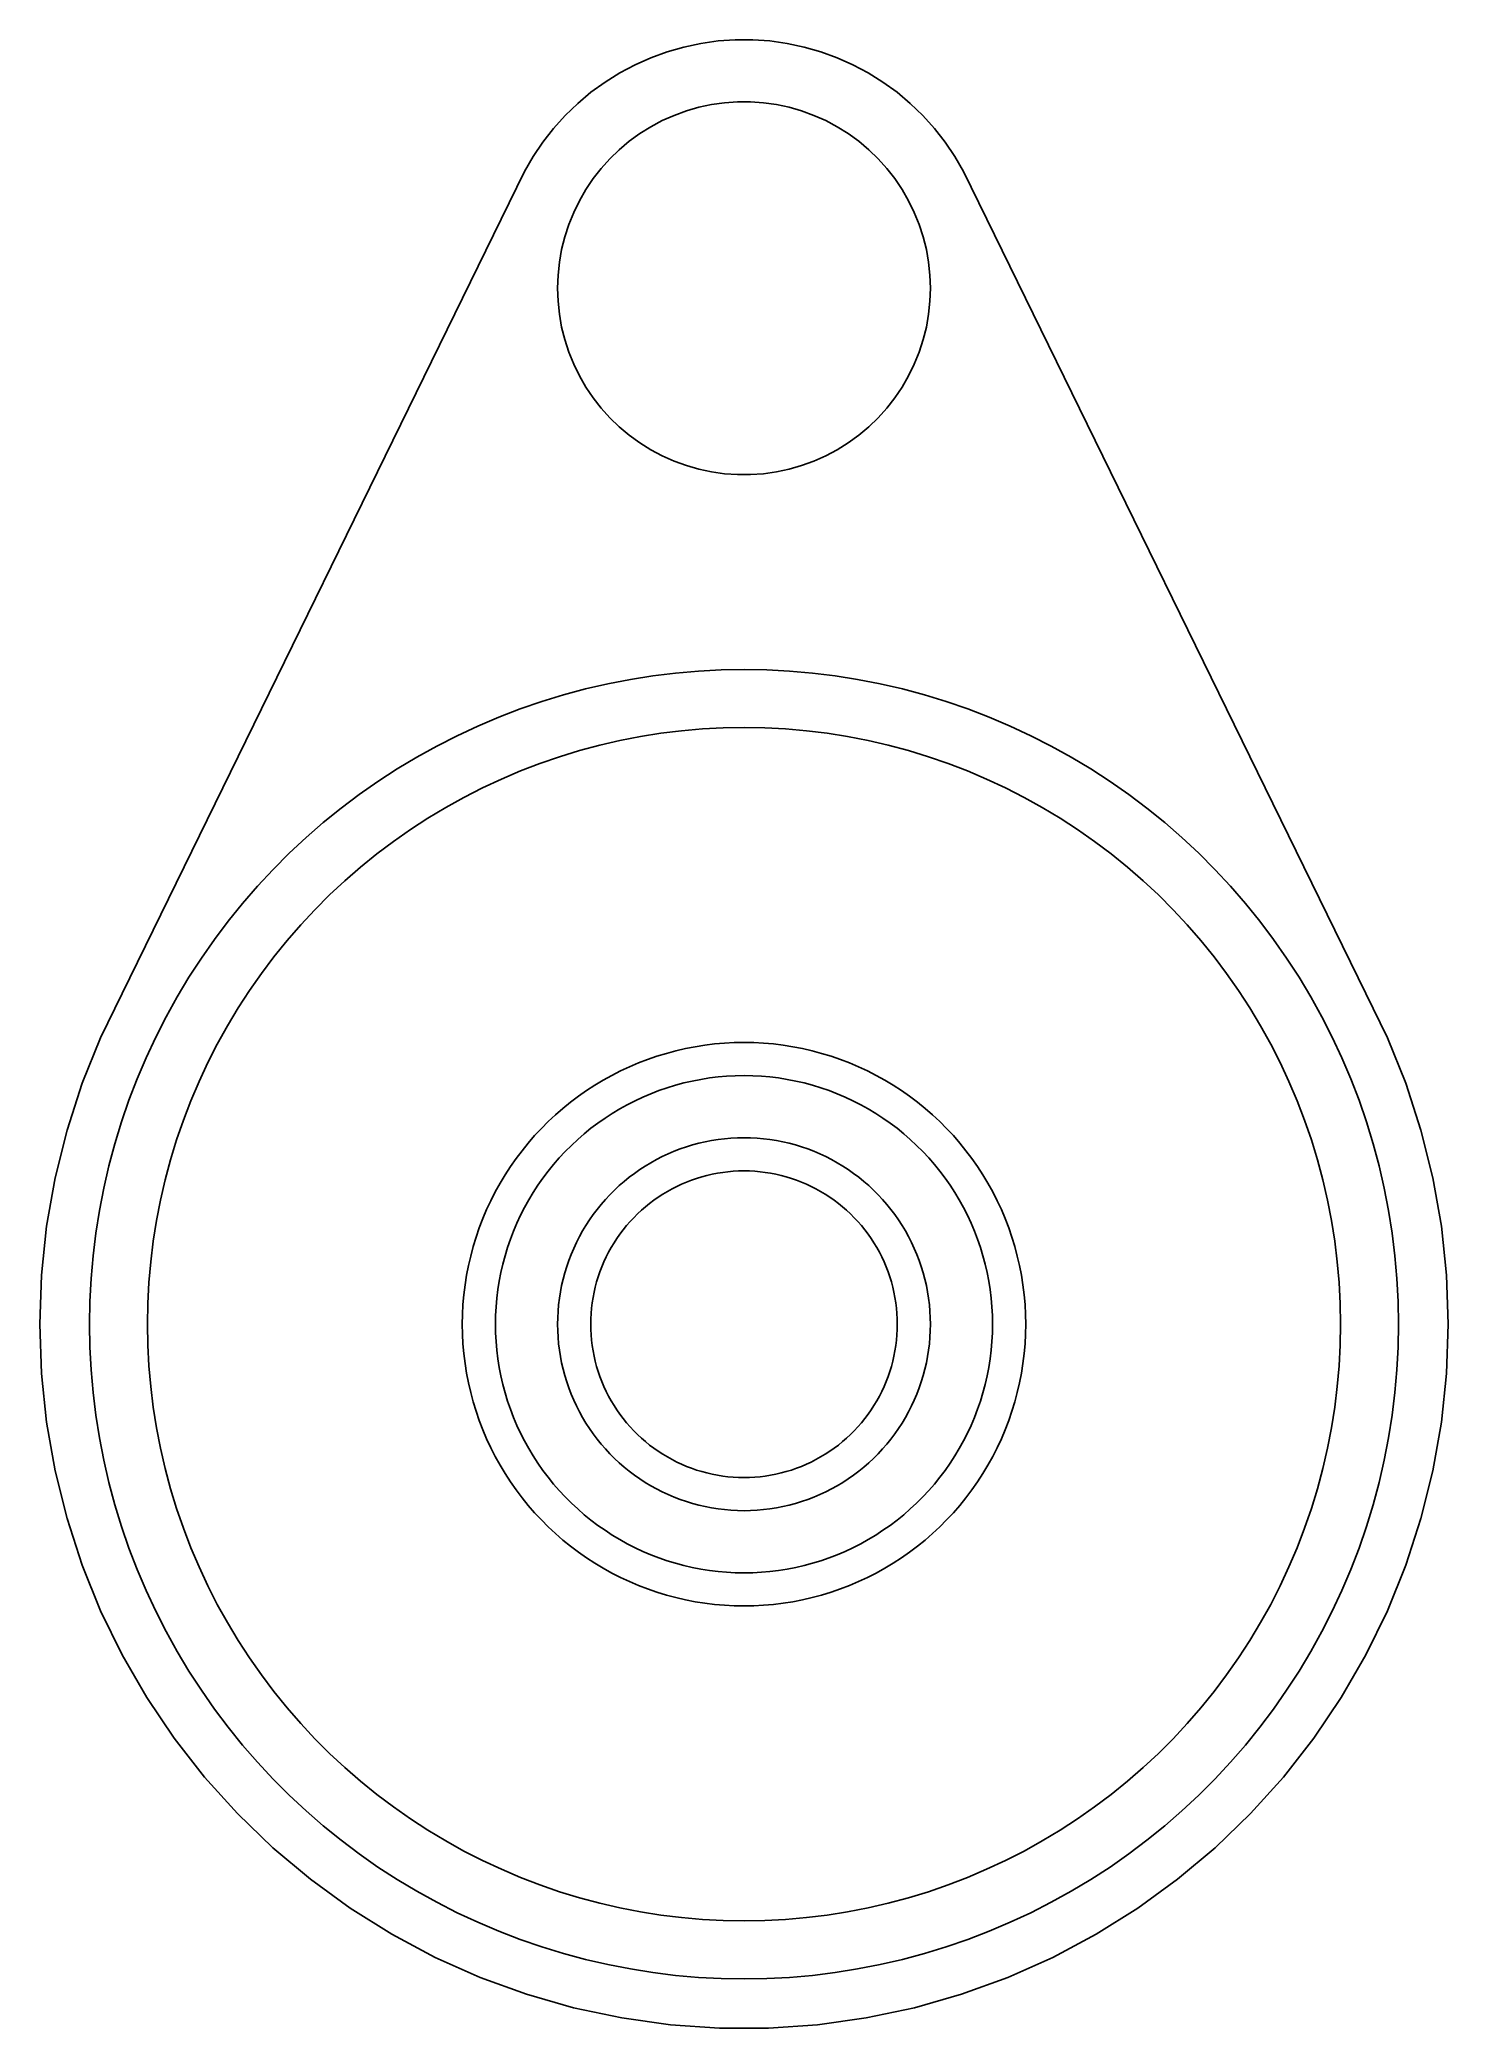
# Model space of a CAD drawing. Header units: metres. Extents: x -85 to 85, y -85 to 155.
import ezdxf

# ---------------------------------------------------------------- set-up
doc = ezdxf.new("R2010")
doc.units = ezdxf.units.M

msp = doc.modelspace()

# ---------------------------------------------------------------- linework, layer by layer
for p, q in [((-7.25766, 154.109), (-9.27051, 153.532)), ((-5.20944, 154.544), (-7.25766, 154.109)), ((-3.13585, 154.836), (-5.20944, 154.544)), ((-1.04698, 154.982), (-3.13585, 154.836)), ((1.04698, 154.982), (-1.04698, 154.982)), ((3.13585, 154.836), (1.04698, 154.982)), ((5.20944, 154.544), (3.13585, 154.836)), ((7.25766, 154.109), (5.20944, 154.544)), ((9.27051, 153.532), (7.25766, 154.109)), ((-13.1511, 151.964), (-15, 150.981)), ((-11.2382, 152.816), (-13.1511, 151.964)), ((-9.27051, 153.532), (-11.2382, 152.816)), ((11.2382, 152.816), (9.27051, 153.532)), ((13.1511, 151.964), (11.2382, 152.816)), ((15, 150.981), (13.1511, 151.964)), ((-16.7758, 149.871), (-18.4698, 148.64)), ((-15, 150.981), (-16.7758, 149.871)), ((16.7758, 149.871), (15, 150.981)), ((18.4698, 148.64), (16.7758, 149.871)), ((-20.0739, 147.294), (-21.5802, 145.84)), ((-18.4698, 148.64), (-20.0739, 147.294)), ((-8.42865, 145.862), (-6.95288, 146.399)), ((-6.95288, 146.399), (-5.44324, 146.832)), ((-5.44324, 146.832), (-3.90708, 147.158)), ((-3.90708, 147.158), (-2.35189, 147.377)), ((-2.35189, 147.377), (-0.78524, 147.486)), ((-0.78524, 147.486), (0.78524, 147.486)), ((0.78524, 147.486), (2.35189, 147.377)), ((2.35189, 147.377), (3.90708, 147.158)), ((3.90708, 147.158), (5.44324, 146.832)), ((5.44324, 146.832), (6.95288, 146.399)), ((6.95288, 146.399), (8.42865, 145.862)), ((20.0739, 147.294), (18.4698, 148.64)), ((21.5802, 145.84), (20.0739, 147.294)), ((-22.9813, 144.284), (-24.2705, 142.634)), ((-21.5802, 145.84), (-22.9813, 144.284)), ((-12.5818, 143.653), (-11.25, 144.486)), ((-11.25, 144.486), (-9.86335, 145.223)), ((-9.86335, 145.223), (-8.42865, 145.862)), ((8.42865, 145.862), (9.86335, 145.223)), ((9.86335, 145.223), (11.25, 144.486)), ((11.25, 144.486), (12.5818, 143.653)), ((22.9813, 144.284), (21.5802, 145.84)), ((24.2705, 142.634), (22.9813, 144.284)), ((-24.2705, 142.634), (-25.4414, 140.898)), ((-16.1851, 140.63), (-15.0554, 141.721)), ((-15.0554, 141.721), (-13.8524, 142.73)), ((-13.8524, 142.73), (-12.5818, 143.653)), ((12.5818, 143.653), (13.8524, 142.73)), ((13.8524, 142.73), (15.0554, 141.721)), ((15.0554, 141.721), (16.1851, 140.63)), ((25.4414, 140.898), (24.2705, 142.634)), ((-25.4414, 140.898), (-26.4884, 139.084)), ((-18.2029, 138.225), (-17.236, 139.463)), ((-17.236, 139.463), (-16.1851, 140.63)), ((16.1851, 140.63), (17.236, 139.463)), ((17.236, 139.463), (18.2029, 138.225)), ((26.4884, 139.084), (25.4414, 140.898)), ((-26.4884, 139.084), (-75.0505, 39.9051)), ((-19.8663, 135.563), (-19.0811, 136.923)), ((-19.0811, 136.923), (-18.2029, 138.225)), ((18.2029, 138.225), (19.0811, 136.923)), ((19.0811, 136.923), (19.8663, 135.563)), ((75.0505, 39.9051), (26.4884, 139.084)), ((-20.5548, 134.152), (-19.8663, 135.563)), ((19.8663, 135.563), (20.5548, 134.152)), ((-21.6284, 131.202), (-21.1431, 132.695)), ((-21.1431, 132.695), (-20.5548, 134.152)), ((20.5548, 134.152), (21.1431, 132.695)), ((21.1431, 132.695), (21.6284, 131.202)), ((-22.281, 128.131), (-22.0083, 129.678)), ((-22.0083, 129.678), (-21.6284, 131.202)), ((21.6284, 131.202), (22.0083, 129.678)), ((22.0083, 129.678), (22.281, 128.131)), ((-22.4452, 126.57), (-22.281, 128.131)), ((22.281, 128.131), (22.4452, 126.57)), ((-22.5, 125), (-22.4452, 126.57)), ((-22.4452, 123.43), (-22.5, 125)), ((22.4452, 126.57), (22.5, 125)), ((22.5, 125), (22.4452, 123.43)), ((-22.281, 121.869), (-22.4452, 123.43)), ((22.4452, 123.43), (22.281, 121.869)), ((-22.0083, 120.322), (-22.281, 121.869)), ((-21.6284, 118.798), (-22.0083, 120.322)), ((22.0083, 120.322), (21.6284, 118.798)), ((22.281, 121.869), (22.0083, 120.322)), ((-21.1431, 117.305), (-21.6284, 118.798)), ((21.6284, 118.798), (21.1431, 117.305)), ((-20.5548, 115.848), (-21.1431, 117.305)), ((-19.8663, 114.437), (-20.5548, 115.848)), ((20.5548, 115.848), (19.8663, 114.437)), ((21.1431, 117.305), (20.5548, 115.848)), ((-19.0811, 113.077), (-19.8663, 114.437)), ((-18.2029, 111.775), (-19.0811, 113.077)), ((19.0811, 113.077), (18.2029, 111.775)), ((19.8663, 114.437), (19.0811, 113.077)), ((-17.236, 110.537), (-18.2029, 111.775)), ((-16.1851, 109.37), (-17.236, 110.537)), ((17.236, 110.537), (16.1851, 109.37)), ((18.2029, 111.775), (17.236, 110.537)), ((-15.0554, 108.279), (-16.1851, 109.37)), ((-13.8524, 107.27), (-15.0554, 108.279)), ((15.0554, 108.279), (13.8524, 107.27)), ((16.1851, 109.37), (15.0554, 108.279)), ((-12.5818, 106.347), (-13.8524, 107.27)), ((-11.25, 105.514), (-12.5818, 106.347)), ((12.5818, 106.347), (11.25, 105.514)), ((13.8524, 107.27), (12.5818, 106.347)), ((-9.86335, 104.777), (-11.25, 105.514)), ((-8.42865, 104.138), (-9.86335, 104.777)), ((-6.95288, 103.601), (-8.42865, 104.138)), ((-5.44324, 103.168), (-6.95288, 103.601)), ((6.95288, 103.601), (5.44324, 103.168)), ((8.42865, 104.138), (6.95288, 103.601)), ((9.86335, 104.777), (8.42865, 104.138)), ((11.25, 105.514), (9.86335, 104.777)), ((-3.90708, 102.842), (-5.44324, 103.168)), ((-2.35189, 102.623), (-3.90708, 102.842)), ((-0.78524, 102.514), (-2.35189, 102.623)), ((0.78524, 102.514), (-0.78524, 102.514)), ((2.35189, 102.623), (0.78524, 102.514)), ((3.90708, 102.842), (2.35189, 102.623)), ((5.44324, 103.168), (3.90708, 102.842)), ((-19.1118, 76.6534), (-16.425, 77.2737)), ((-16.425, 77.2737), (-13.7182, 77.7998)), ((-13.7182, 77.7998), (-10.9947, 78.2312)), ((-10.9947, 78.2312), (-8.25775, 78.5672)), ((-8.25775, 78.5672), (-5.51076, 78.8076)), ((-5.51076, 78.8076), (-2.75706, 78.9519)), ((-2.75706, 78.9519), (0, 79)), ((0, 79), (2.75706, 78.9519)), ((2.75706, 78.9519), (5.51076, 78.8076)), ((5.51076, 78.8076), (8.25775, 78.5672)), ((8.25775, 78.5672), (10.9947, 78.2312)), ((10.9947, 78.2312), (13.7182, 77.7998)), ((13.7182, 77.7998), (16.425, 77.2737)), ((16.425, 77.2737), (19.1118, 76.6534)), ((-27.0196, 74.2357), (-24.4123, 75.1335)), ((-24.4123, 75.1335), (-21.7754, 75.9397)), ((-21.7754, 75.9397), (-19.1118, 76.6534)), ((19.1118, 76.6534), (21.7754, 75.9397)), ((21.7754, 75.9397), (24.4123, 75.1335)), ((24.4123, 75.1335), (27.0196, 74.2357)), ((-34.6313, 71.0047), (-32.1322, 72.1701)), ((-32.1322, 72.1701), (-29.5939, 73.2475)), ((-29.5939, 73.2475), (-27.0196, 74.2357)), ((0, 72), (-2.51276, 71.9561)), ((2.51276, 71.9561), (0, 72)), ((27.0196, 74.2357), (29.5939, 73.2475)), ((29.5939, 73.2475), (32.1322, 72.1701)), ((32.1322, 72.1701), (34.6313, 71.0047)), ((-39.5, 68.416), (-37.0883, 69.7529)), ((-37.0883, 69.7529), (-34.6313, 71.0047)), ((-17.4184, 69.8613), (-19.8459, 69.2108)), ((-14.9696, 70.4266), (-17.4184, 69.8613)), ((-12.5027, 70.9062), (-14.9696, 70.4266)), ((-10.0205, 71.2993), (-12.5027, 70.9062)), ((-7.52605, 71.6056), (-10.0205, 71.2993)), ((-5.02247, 71.8246), (-7.52605, 71.6056)), ((-2.51276, 71.9561), (-5.02247, 71.8246)), ((5.02247, 71.8246), (2.51276, 71.9561)), ((7.52605, 71.6056), (5.02247, 71.8246)), ((10.0205, 71.2993), (7.52605, 71.6056)), ((12.5027, 70.9062), (10.0205, 71.2993)), ((14.9696, 70.4266), (12.5027, 70.9062)), ((17.4184, 69.8613), (14.9696, 70.4266)), ((19.8459, 69.2108), (17.4184, 69.8613)), ((34.6313, 71.0047), (37.0883, 69.7529)), ((37.0883, 69.7529), (39.5, 68.416)), ((-41.8636, 66.9958), (-39.5, 68.416)), ((-24.6255, 67.6579), (-26.9717, 66.7572)), ((-22.2492, 68.4761), (-24.6255, 67.6579)), ((-19.8459, 69.2108), (-22.2492, 68.4761)), ((22.2492, 68.4761), (19.8459, 69.2108)), ((24.6255, 67.6579), (22.2492, 68.4761)), ((26.9717, 66.7572), (24.6255, 67.6579)), ((39.5, 68.416), (41.8636, 66.9958)), ((-46.435, 63.9123), (-44.1762, 65.494)), ((-44.1762, 65.494), (-41.8636, 66.9958)), ((-29.285, 65.7753), (-31.5627, 64.7132)), ((-26.9717, 66.7572), (-29.285, 65.7753)), ((29.285, 65.7753), (26.9717, 66.7572)), ((31.5627, 64.7132), (29.285, 65.7753)), ((41.8636, 66.9958), (44.1762, 65.494)), ((44.1762, 65.494), (46.435, 63.9123)), ((-48.6373, 62.2528), (-46.435, 63.9123)), ((-33.802, 63.5722), (-36, 62.3538)), ((-31.5627, 64.7132), (-33.802, 63.5722)), ((33.802, 63.5722), (31.5627, 64.7132)), ((36, 62.3538), (33.802, 63.5722)), ((46.435, 63.9123), (48.6373, 62.2528)), ((-52.8613, 58.7084), (-50.7802, 60.5175)), ((-50.7802, 60.5175), (-48.6373, 62.2528)), ((-38.1542, 61.0595), (-40.2619, 59.6907)), ((-36, 62.3538), (-38.1542, 61.0595)), ((38.1542, 61.0595), (36, 62.3538)), ((40.2619, 59.6907), (38.1542, 61.0595)), ((48.6373, 62.2528), (50.7802, 60.5175)), ((50.7802, 60.5175), (52.8613, 58.7084)), ((-54.878, 56.8278), (-52.8613, 58.7084)), ((-42.3205, 58.2492), (-44.3276, 56.7368)), ((-40.2619, 59.6907), (-42.3205, 58.2492)), ((42.3205, 58.2492), (40.2619, 59.6907)), ((44.3276, 56.7368), (42.3205, 58.2492)), ((52.8613, 58.7084), (54.878, 56.8278)), ((-56.8278, 54.878), (-54.878, 56.8278)), ((-44.3276, 56.7368), (-46.2807, 55.1552)), ((46.2807, 55.1552), (44.3276, 56.7368)), ((54.878, 56.8278), (56.8278, 54.878)), ((-60.5175, 50.7802), (-58.7084, 52.8613)), ((-58.7084, 52.8613), (-56.8278, 54.878)), ((-48.1774, 53.5064), (-50.0154, 51.7925)), ((-46.2807, 55.1552), (-48.1774, 53.5064)), ((48.1774, 53.5064), (46.2807, 55.1552)), ((50.0154, 51.7925), (48.1774, 53.5064)), ((56.8278, 54.878), (58.7084, 52.8613)), ((58.7084, 52.8613), (60.5175, 50.7802)), ((-62.2528, 48.6373), (-60.5175, 50.7802)), ((-50.0154, 51.7925), (-51.7925, 50.0154)), ((51.7925, 50.0154), (50.0154, 51.7925)), ((60.5175, 50.7802), (62.2528, 48.6373)), ((-63.9123, 46.435), (-62.2528, 48.6373)), ((-53.5064, 48.1774), (-55.1552, 46.2807)), ((-51.7925, 50.0154), (-53.5064, 48.1774)), ((53.5064, 48.1774), (51.7925, 50.0154)), ((55.1552, 46.2807), (53.5064, 48.1774)), ((62.2528, 48.6373), (63.9123, 46.435)), ((-65.494, 44.1762), (-63.9123, 46.435)), ((-55.1552, 46.2807), (-56.7368, 44.3276)), ((56.7368, 44.3276), (55.1552, 46.2807)), ((63.9123, 46.435), (65.494, 44.1762)), ((-66.9958, 41.8636), (-65.494, 44.1762)), ((-56.7368, 44.3276), (-58.2492, 42.3205)), ((58.2492, 42.3205), (56.7368, 44.3276)), ((65.494, 44.1762), (66.9958, 41.8636)), ((-68.416, 39.5), (-66.9958, 41.8636)), ((-58.2492, 42.3205), (-59.6907, 40.2619)), ((59.6907, 40.2619), (58.2492, 42.3205)), ((66.9958, 41.8636), (68.416, 39.5)), ((-75.0505, 39.9051), (-77.6514, 34.5726)), ((-69.7529, 37.0883), (-68.416, 39.5)), ((-59.6907, 40.2619), (-61.0595, 38.1542)), ((61.0595, 38.1542), (59.6907, 40.2619)), ((68.416, 39.5), (69.7529, 37.0883)), ((77.6514, 34.5726), (75.0505, 39.9051)), ((-71.0047, 34.6313), (-69.7529, 37.0883)), ((-62.3538, 36), (-63.5722, 33.802)), ((-61.0595, 38.1542), (-62.3538, 36)), ((62.3538, 36), (61.0595, 38.1542)), ((63.5722, 33.802), (62.3538, 36)), ((69.7529, 37.0883), (71.0047, 34.6313)), ((-77.6514, 34.5726), (-79.8739, 29.0717)), ((-72.1701, 32.1322), (-71.0047, 34.6313)), ((-63.5722, 33.802), (-64.7132, 31.5627)), ((-5.90404, 33.4835), (-4.73188, 33.6691)), ((-4.73188, 33.6691), (-3.55397, 33.8137)), ((-3.55397, 33.8137), (-2.37172, 33.9172)), ((-2.37172, 33.9172), (-1.18658, 33.9793)), ((-1.18658, 33.9793), (0, 34)), ((0, 34), (1.18658, 33.9793)), ((1.18658, 33.9793), (2.37172, 33.9172)), ((2.37172, 33.9172), (3.55397, 33.8137)), ((3.55397, 33.8137), (4.73188, 33.6691)), ((4.73188, 33.6691), (5.90404, 33.4835)), ((64.7132, 31.5627), (63.5722, 33.802)), ((71.0047, 34.6313), (72.1701, 32.1322)), ((79.8739, 29.0717), (77.6514, 34.5726)), ((-73.2475, 29.5939), (-72.1701, 32.1322)), ((-64.7132, 31.5627), (-65.7753, 29.285)), ((-13.829, 31.0605), (-12.7366, 31.5243)), ((-12.7366, 31.5243), (-11.6287, 31.9495)), ((-11.6287, 31.9495), (-10.5066, 32.3359)), ((-10.5066, 32.3359), (-9.37167, 32.6829)), ((-9.37167, 32.6829), (-8.22534, 32.9901)), ((-8.22534, 32.9901), (-7.069, 33.257)), ((-7.069, 33.257), (-5.90404, 33.4835)), ((5.90404, 33.4835), (7.069, 33.257)), ((7.069, 33.257), (8.22534, 32.9901)), ((8.22534, 32.9901), (9.37167, 32.6829)), ((9.37167, 32.6829), (10.5066, 32.3359)), ((10.5066, 32.3359), (11.6287, 31.9495)), ((11.6287, 31.9495), (12.7366, 31.5243)), ((12.7366, 31.5243), (13.829, 31.0605)), ((65.7753, 29.285), (64.7132, 31.5627)), ((72.1701, 32.1322), (73.2475, 29.5939)), ((-79.8739, 29.0717), (-81.7072, 23.4292)), ((-74.2357, 27.0196), (-73.2475, 29.5939)), ((-65.7753, 29.285), (-66.7572, 26.9717)), ((-19.0126, 28.1873), (-18.0173, 28.8336)), ((-18.0173, 28.8336), (-17, 29.4449)), ((-17, 29.4449), (-15.962, 30.0202)), ((-15.962, 30.0202), (-14.9046, 30.559)), ((-14.9046, 30.559), (-13.829, 31.0605)), ((-8.26912, 28.8379), (-9.27051, 28.5317)), ((-7.25766, 29.1089), (-8.26912, 28.8379)), ((-6.23735, 29.3444), (-7.25766, 29.1089)), ((-5.20944, 29.5442), (-6.23735, 29.3444)), ((-4.17519, 29.708), (-5.20944, 29.5442)), ((-3.13585, 29.8357), (-4.17519, 29.708)), ((-2.09269, 29.9269), (-3.13585, 29.8357)), ((-1.04698, 29.9817), (-2.09269, 29.9269)), ((0, 30), (-1.04698, 29.9817)), ((1.04698, 29.9817), (0, 30)), ((2.09269, 29.9269), (1.04698, 29.9817)), ((3.13585, 29.8357), (2.09269, 29.9269)), ((4.17519, 29.708), (3.13585, 29.8357)), ((5.20944, 29.5442), (4.17519, 29.708)), ((6.23735, 29.3444), (5.20944, 29.5442)), ((7.25766, 29.1089), (6.23735, 29.3444)), ((8.26912, 28.8379), (7.25766, 29.1089)), ((9.27051, 28.5317), (8.26912, 28.8379)), ((13.829, 31.0605), (14.9046, 30.559)), ((14.9046, 30.559), (15.962, 30.0202)), ((15.962, 30.0202), (17, 29.4449)), ((17, 29.4449), (18.0173, 28.8336)), ((18.0173, 28.8336), (19.0126, 28.1873)), ((66.7572, 26.9717), (65.7753, 29.285)), ((73.2475, 29.5939), (74.2357, 27.0196)), ((81.7072, 23.4292), (79.8739, 29.0717)), ((-75.1335, 24.4123), (-74.2357, 27.0196)), ((-66.7572, 26.9717), (-67.6579, 24.6255)), ((-21.8548, 26.0455), (-20.9325, 26.7924)), ((-20.9325, 26.7924), (-19.9847, 27.5066)), ((-19.9847, 27.5066), (-19.0126, 28.1873)), ((-14.0841, 26.4884), (-15, 25.9808)), ((-13.1511, 26.9638), (-14.0841, 26.4884)), ((-12.2021, 27.4064), (-13.1511, 26.9638)), ((-11.2382, 27.8155), (-12.2021, 27.4064)), ((-10.2606, 28.1908), (-11.2382, 27.8155)), ((-9.27051, 28.5317), (-10.2606, 28.1908)), ((10.2606, 28.1908), (9.27051, 28.5317)), ((11.2382, 27.8155), (10.2606, 28.1908)), ((12.2021, 27.4064), (11.2382, 27.8155)), ((13.1511, 26.9638), (12.2021, 27.4064)), ((14.0841, 26.4884), (13.1511, 26.9638)), ((15, 25.9808), (14.0841, 26.4884)), ((19.0126, 28.1873), (19.9847, 27.5066)), ((19.9847, 27.5066), (20.9325, 26.7924)), ((20.9325, 26.7924), (21.8548, 26.0455)), ((67.6579, 24.6255), (66.7572, 26.9717)), ((74.2357, 27.0196), (75.1335, 24.4123)), ((-75.9397, 21.7754), (-75.1335, 24.4123)), ((-67.6579, 24.6255), (-68.4761, 22.2492)), ((-24.4576, 23.6184), (-23.6184, 24.4576)), ((-23.6184, 24.4576), (-22.7504, 25.2669)), ((-22.7504, 25.2669), (-21.8548, 26.0455)), ((-17.6336, 24.2705), (-18.4698, 23.6403)), ((-16.7758, 24.8711), (-17.6336, 24.2705)), ((-15.8976, 25.4414), (-16.7758, 24.8711)), ((-15, 25.9808), (-15.8976, 25.4414)), ((15.8976, 25.4414), (15, 25.9808)), ((16.7758, 24.8711), (15.8976, 25.4414)), ((17.6336, 24.2705), (16.7758, 24.8711)), ((18.4698, 23.6403), (17.6336, 24.2705)), ((21.8548, 26.0455), (22.7504, 25.2669)), ((22.7504, 25.2669), (23.6184, 24.4576)), ((23.6184, 24.4576), (24.4576, 23.6184)), ((68.4761, 22.2492), (67.6579, 24.6255)), ((75.1335, 24.4123), (75.9397, 21.7754)), ((-81.7072, 23.4292), (-83.1425, 17.6725)), ((-76.6534, 19.1118), (-75.9397, 21.7754)), ((-68.4761, 22.2492), (-69.2108, 19.8459)), ((-26.7924, 20.9325), (-26.0455, 21.8548)), ((-26.0455, 21.8548), (-25.2669, 22.7504)), ((-25.2669, 22.7504), (-24.4576, 23.6184)), ((-20.0739, 22.2943), (-20.8398, 21.5802)), ((-19.2836, 22.9813), (-20.0739, 22.2943)), ((-18.4698, 23.6403), (-19.2836, 22.9813)), ((-6.95288, 21.3988), (-6.20184, 21.6284)), ((-6.20184, 21.6284), (-5.44324, 21.8317)), ((-5.44324, 21.8317), (-4.67801, 22.0083)), ((-4.67801, 22.0083), (-3.90708, 22.1582)), ((-3.90708, 22.1582), (-3.13139, 22.281)), ((-3.13139, 22.281), (-2.35189, 22.3767)), ((-2.35189, 22.3767), (-1.56952, 22.4452)), ((-1.56952, 22.4452), (-0.78524, 22.4863)), ((-0.78524, 22.4863), (0, 22.5)), ((0, 22.5), (0.78524, 22.4863)), ((0.78524, 22.4863), (1.56952, 22.4452)), ((1.56952, 22.4452), (2.35189, 22.3767)), ((2.35189, 22.3767), (3.13139, 22.281)), ((3.13139, 22.281), (3.90708, 22.1582)), ((3.90708, 22.1582), (4.67801, 22.0083)), ((4.67801, 22.0083), (5.44324, 21.8317)), ((5.44324, 21.8317), (6.20184, 21.6284)), ((6.20184, 21.6284), (6.95288, 21.3988)), ((19.2836, 22.9813), (18.4698, 23.6403)), ((20.0739, 22.2943), (19.2836, 22.9813)), ((20.8398, 21.5802), (20.0739, 22.2943)), ((24.4576, 23.6184), (25.2669, 22.7504)), ((25.2669, 22.7504), (26.0455, 21.8548)), ((26.0455, 21.8548), (26.7924, 20.9325)), ((69.2108, 19.8459), (68.4761, 22.2492)), ((75.9397, 21.7754), (76.6534, 19.1118)), ((83.1425, 17.6725), (81.7072, 23.4292)), ((-69.2108, 19.8459), (-69.8613, 17.4184)), ((-28.1873, 19.0126), (-27.5066, 19.9847)), ((-27.5066, 19.9847), (-26.7924, 20.9325)), ((-22.9813, 19.2836), (-23.6403, 18.4698)), ((-22.2943, 20.0739), (-22.9813, 19.2836)), ((-21.5802, 20.8398), (-22.2943, 20.0739)), ((-20.8398, 21.5802), (-21.5802, 20.8398)), ((-11.9232, 19.0811), (-11.25, 19.4856)), ((-11.25, 19.4856), (-10.5631, 19.8663)), ((-10.5631, 19.8663), (-9.86335, 20.2229)), ((-9.86335, 20.2229), (-9.15157, 20.5548)), ((-9.15157, 20.5548), (-8.42865, 20.8616)), ((-8.42865, 20.8616), (-7.69545, 21.1431)), ((-7.69545, 21.1431), (-6.95288, 21.3988)), ((6.95288, 21.3988), (7.69545, 21.1431)), ((7.69545, 21.1431), (8.42865, 20.8616)), ((8.42865, 20.8616), (9.15157, 20.5548)), ((9.15157, 20.5548), (9.86335, 20.2229)), ((9.86335, 20.2229), (10.5631, 19.8663)), ((10.5631, 19.8663), (11.25, 19.4856)), ((11.25, 19.4856), (11.9232, 19.0811)), ((21.5802, 20.8398), (20.8398, 21.5802)), ((22.2943, 20.0739), (21.5802, 20.8398)), ((22.9813, 19.2836), (22.2943, 20.0739)), ((23.6403, 18.4698), (22.9813, 19.2836)), ((26.7924, 20.9325), (27.5066, 19.9847)), ((27.5066, 19.9847), (28.1873, 19.0126)), ((69.8613, 17.4184), (69.2108, 19.8459)), ((-83.1425, 17.6725), (-84.1728, 11.8297)), ((-77.2737, 16.425), (-76.6534, 19.1118)), ((-69.8613, 17.4184), (-70.4266, 14.9696)), ((-30.0202, 15.962), (-29.4449, 17)), ((-29.4449, 17), (-28.8336, 18.0173)), ((-28.8336, 18.0173), (-28.1873, 19.0126)), ((-24.2705, 17.6336), (-24.8711, 16.7758)), ((-23.6403, 18.4698), (-24.2705, 17.6336)), ((-15.0554, 16.7208), (-14.4627, 17.236)), ((-14.4627, 17.236), (-13.8524, 17.7302)), ((-13.8524, 17.7302), (-13.2252, 18.2029)), ((-13.2252, 18.2029), (-12.5818, 18.6533)), ((-12.5818, 18.6533), (-11.9232, 19.0811)), ((-7.52463, 16.9006), (-8.10987, 16.6277)), ((-6.93022, 17.1529), (-7.52463, 16.9006)), ((-6.32737, 17.3843), (-6.93022, 17.1529)), ((-5.71681, 17.5945), (-6.32737, 17.3843)), ((-5.09929, 17.7833), (-5.71681, 17.5945)), ((-4.47555, 17.9505), (-5.09929, 17.7833)), ((-3.84637, 18.0957), (-4.47555, 17.9505)), ((-3.21249, 18.2189), (-3.84637, 18.0957)), ((-2.5747, 18.32), (-3.21249, 18.2189)), ((-1.93378, 18.3987), (-2.5747, 18.32)), ((-1.29049, 18.4549), (-1.93378, 18.3987)), ((-0.64564, 18.4887), (-1.29049, 18.4549)), ((0, 18.5), (-0.64564, 18.4887)), ((0.64564, 18.4887), (0, 18.5)), ((1.29049, 18.4549), (0.64564, 18.4887)), ((1.93378, 18.3987), (1.29049, 18.4549)), ((2.5747, 18.32), (1.93378, 18.3987)), ((3.21249, 18.2189), (2.5747, 18.32)), ((3.84637, 18.0957), (3.21249, 18.2189)), ((4.47555, 17.9505), (3.84637, 18.0957)), ((5.09929, 17.7833), (4.47555, 17.9505)), ((5.71681, 17.5945), (5.09929, 17.7833)), ((6.32737, 17.3843), (5.71681, 17.5945)), ((6.93022, 17.1529), (6.32737, 17.3843)), ((7.52463, 16.9006), (6.93022, 17.1529)), ((8.10987, 16.6277), (7.52463, 16.9006)), ((11.9232, 19.0811), (12.5818, 18.6533)), ((12.5818, 18.6533), (13.2252, 18.2029)), ((13.2252, 18.2029), (13.8524, 17.7302)), ((13.8524, 17.7302), (14.4627, 17.236)), ((14.4627, 17.236), (15.0554, 16.7208)), ((24.2705, 17.6336), (23.6403, 18.4698)), ((24.8711, 16.7758), (24.2705, 17.6336)), ((28.1873, 19.0126), (28.8336, 18.0173)), ((28.8336, 18.0173), (29.4449, 17)), ((29.4449, 17), (30.0202, 15.962)), ((70.4266, 14.9696), (69.8613, 17.4184)), ((76.6534, 19.1118), (77.2737, 16.425)), ((84.1728, 11.8297), (83.1425, 17.6725)), ((-77.7998, 13.7182), (-77.2737, 16.425)), ((-70.4266, 14.9696), (-70.9062, 12.5027)), ((-31.0605, 13.829), (-30.559, 14.9046)), ((-30.559, 14.9046), (-30.0202, 15.962)), ((-25.9808, 15), (-26.4884, 14.0841)), ((-25.4414, 15.8976), (-25.9808, 15)), ((-24.8711, 16.7758), (-25.4414, 15.8976)), ((-17.7302, 13.8524), (-17.236, 14.4627)), ((-17.236, 14.4627), (-16.7208, 15.0554)), ((-16.7208, 15.0554), (-16.1851, 15.6298)), ((-16.1851, 15.6298), (-15.6298, 16.1851)), ((-15.6298, 16.1851), (-15.0554, 16.7208)), ((-11.3897, 14.5782), (-11.8916, 14.1718)), ((-10.874, 14.9668), (-11.3897, 14.5782)), ((-10.3451, 15.3372), (-10.874, 14.9668)), ((-9.80351, 15.6889), (-10.3451, 15.3372)), ((-9.25, 16.0215), (-9.80351, 15.6889)), ((-8.68522, 16.3345), (-9.25, 16.0215)), ((-8.10987, 16.6277), (-8.68522, 16.3345)), ((8.68522, 16.3345), (8.10987, 16.6277)), ((9.25, 16.0215), (8.68522, 16.3345)), ((9.80351, 15.6889), (9.25, 16.0215)), ((10.3451, 15.3372), (9.80351, 15.6889)), ((10.874, 14.9668), (10.3451, 15.3372)), ((11.3897, 14.5782), (10.874, 14.9668)), ((11.8916, 14.1718), (11.3897, 14.5782)), ((15.0554, 16.7208), (15.6298, 16.1851)), ((15.6298, 16.1851), (16.1851, 15.6298)), ((16.1851, 15.6298), (16.7208, 15.0554)), ((16.7208, 15.0554), (17.236, 14.4627)), ((17.236, 14.4627), (17.7302, 13.8524)), ((25.4414, 15.8976), (24.8711, 16.7758)), ((25.9808, 15), (25.4414, 15.8976)), ((26.4884, 14.0841), (25.9808, 15)), ((30.0202, 15.962), (30.559, 14.9046)), ((30.559, 14.9046), (31.0605, 13.829)), ((70.9062, 12.5027), (70.4266, 14.9696)), ((77.2737, 16.425), (77.7998, 13.7182)), ((-78.2312, 10.9947), (-77.7998, 13.7182)), ((-70.9062, 12.5027), (-71.2993, 10.0205)), ((-31.9495, 11.6287), (-31.5243, 12.7366)), ((-31.5243, 12.7366), (-31.0605, 13.829)), ((-27.4064, 12.2021), (-27.8155, 11.2382)), ((-26.9638, 13.1511), (-27.4064, 12.2021)), ((-26.4884, 14.0841), (-26.9638, 13.1511)), ((-19.0811, 11.9232), (-18.6533, 12.5818)), ((-18.6533, 12.5818), (-18.2029, 13.2252)), ((-18.2029, 13.2252), (-17.7302, 13.8524)), ((-13.7482, 12.3789), (-14.1718, 11.8916)), ((-13.3078, 12.8512), (-13.7482, 12.3789)), ((-12.8512, 13.3078), (-13.3078, 12.8512)), ((-12.3789, 13.7482), (-12.8512, 13.3078)), ((-11.8916, 14.1718), (-12.3789, 13.7482)), ((12.3789, 13.7482), (11.8916, 14.1718)), ((12.8512, 13.3078), (12.3789, 13.7482)), ((13.3078, 12.8512), (12.8512, 13.3078)), ((13.7482, 12.3789), (13.3078, 12.8512)), ((14.1718, 11.8916), (13.7482, 12.3789)), ((17.7302, 13.8524), (18.2029, 13.2252)), ((18.2029, 13.2252), (18.6533, 12.5818)), ((18.6533, 12.5818), (19.0811, 11.9232)), ((26.9638, 13.1511), (26.4884, 14.0841)), ((27.4064, 12.2021), (26.9638, 13.1511)), ((27.8155, 11.2382), (27.4064, 12.2021)), ((31.0605, 13.829), (31.5243, 12.7366)), ((31.5243, 12.7366), (31.9495, 11.6287)), ((71.2993, 10.0205), (70.9062, 12.5027)), ((77.7998, 13.7182), (78.2312, 10.9947)), ((-84.1728, 11.8297), (-84.7929, 5.9293)), ((-78.5672, 8.25775), (-78.2312, 10.9947)), ((-71.2993, 10.0205), (-71.6056, 7.52605)), ((-32.6829, 9.37167), (-32.3359, 10.5066)), ((-32.3359, 10.5066), (-31.9495, 11.6287)), ((-28.1908, 10.2606), (-28.5317, 9.27051)), ((-27.8155, 11.2382), (-28.1908, 10.2606)), ((-20.5548, 9.15157), (-20.2229, 9.86335)), ((-20.2229, 9.86335), (-19.8663, 10.5631)), ((-19.8663, 10.5631), (-19.4856, 11.25)), ((-19.4856, 11.25), (-19.0811, 11.9232)), ((-15.6889, 9.80351), (-16.0215, 9.25)), ((-15.3372, 10.3451), (-15.6889, 9.80351)), ((-14.9668, 10.874), (-15.3372, 10.3451)), ((-14.5782, 11.3897), (-14.9668, 10.874)), ((-14.1718, 11.8916), (-14.5782, 11.3897)), ((14.5782, 11.3897), (14.1718, 11.8916)), ((14.9668, 10.874), (14.5782, 11.3897)), ((15.3372, 10.3451), (14.9668, 10.874)), ((15.6889, 9.80351), (15.3372, 10.3451)), ((16.0215, 9.25), (15.6889, 9.80351)), ((19.0811, 11.9232), (19.4856, 11.25)), ((19.4856, 11.25), (19.8663, 10.5631)), ((19.8663, 10.5631), (20.2229, 9.86335)), ((20.2229, 9.86335), (20.5548, 9.15157)), ((28.1908, 10.2606), (27.8155, 11.2382)), ((28.5317, 9.27051), (28.1908, 10.2606)), ((31.9495, 11.6287), (32.3359, 10.5066)), ((32.3359, 10.5066), (32.6829, 9.37167)), ((71.6056, 7.52605), (71.2993, 10.0205)), ((78.2312, 10.9947), (78.5672, 8.25775)), ((84.7929, 5.9293), (84.1728, 11.8297)), ((-78.8076, 5.51076), (-78.5672, 8.25775)), ((-71.6056, 7.52605), (-71.8246, 5.02247)), ((-33.257, 7.069), (-32.9901, 8.22534)), ((-32.9901, 8.22534), (-32.6829, 9.37167)), ((-29.1089, 7.25766), (-29.3444, 6.23735)), ((-28.8379, 8.26912), (-29.1089, 7.25766)), ((-28.5317, 9.27051), (-28.8379, 8.26912)), ((-21.3988, 6.95288), (-21.1431, 7.69545)), ((-21.1431, 7.69545), (-20.8616, 8.42865)), ((-20.8616, 8.42865), (-20.5548, 9.15157)), ((-16.9006, 7.52463), (-17.1529, 6.93022)), ((-16.6277, 8.10987), (-16.9006, 7.52463)), ((-16.3345, 8.68522), (-16.6277, 8.10987)), ((-16.0215, 9.25), (-16.3345, 8.68522)), ((16.3345, 8.68522), (16.0215, 9.25)), ((16.6277, 8.10987), (16.3345, 8.68522)), ((16.9006, 7.52463), (16.6277, 8.10987)), ((17.1529, 6.93022), (16.9006, 7.52463)), ((20.5548, 9.15157), (20.8616, 8.42865)), ((20.8616, 8.42865), (21.1431, 7.69545)), ((21.1431, 7.69545), (21.3988, 6.95288)), ((28.8379, 8.26912), (28.5317, 9.27051)), ((29.1089, 7.25766), (28.8379, 8.26912)), ((29.3444, 6.23735), (29.1089, 7.25766)), ((32.6829, 9.37167), (32.9901, 8.22534)), ((32.9901, 8.22534), (33.257, 7.069)), ((71.8246, 5.02247), (71.6056, 7.52605)), ((78.5672, 8.25775), (78.8076, 5.51076)), ((-84.7929, 5.9293), (-85, 0)), ((-78.9519, 2.75706), (-78.8076, 5.51076)), ((-71.8246, 5.02247), (-71.9561, 2.51276)), ((-33.6691, 4.73188), (-33.4835, 5.90404)), ((-33.4835, 5.90404), (-33.257, 7.069)), ((-29.5442, 5.20944), (-29.708, 4.17519)), ((-29.3444, 6.23735), (-29.5442, 5.20944)), ((-22.0083, 4.67801), (-21.8317, 5.44324)), ((-21.8317, 5.44324), (-21.6284, 6.20184)), ((-21.6284, 6.20184), (-21.3988, 6.95288)), ((-17.7833, 5.09929), (-17.9505, 4.47555)), ((-17.5945, 5.71681), (-17.7833, 5.09929)), ((-17.3843, 6.32737), (-17.5945, 5.71681)), ((-17.1529, 6.93022), (-17.3843, 6.32737)), ((17.3843, 6.32737), (17.1529, 6.93022)), ((17.5945, 5.71681), (17.3843, 6.32737)), ((17.7833, 5.09929), (17.5945, 5.71681)), ((17.9505, 4.47555), (17.7833, 5.09929)), ((21.3988, 6.95288), (21.6284, 6.20184)), ((21.6284, 6.20184), (21.8317, 5.44324)), ((21.8317, 5.44324), (22.0083, 4.67801)), ((29.5442, 5.20944), (29.3444, 6.23735)), ((29.708, 4.17519), (29.5442, 5.20944)), ((33.257, 7.069), (33.4835, 5.90404)), ((33.4835, 5.90404), (33.6691, 4.73188)), ((71.9561, 2.51276), (71.8246, 5.02247)), ((78.8076, 5.51076), (78.9519, 2.75706)), ((85, 0), (84.7929, 5.9293)), ((-79, 0), (-78.9519, 2.75706)), ((-71.9561, 2.51276), (-72, 0)), ((-33.9172, 2.37172), (-33.8137, 3.55397)), ((-33.8137, 3.55397), (-33.6691, 4.73188)), ((-29.8357, 3.13585), (-29.9269, 2.09269)), ((-29.708, 4.17519), (-29.8357, 3.13585)), ((-22.3767, 2.35189), (-22.281, 3.13139)), ((-22.281, 3.13139), (-22.1582, 3.90708)), ((-22.1582, 3.90708), (-22.0083, 4.67801)), ((-18.32, 2.5747), (-18.3987, 1.93378)), ((-18.2189, 3.21249), (-18.32, 2.5747)), ((-18.0957, 3.84637), (-18.2189, 3.21249)), ((-17.9505, 4.47555), (-18.0957, 3.84637)), ((18.0957, 3.84637), (17.9505, 4.47555)), ((18.2189, 3.21249), (18.0957, 3.84637)), ((18.32, 2.5747), (18.2189, 3.21249)), ((18.3987, 1.93378), (18.32, 2.5747)), ((22.0083, 4.67801), (22.1582, 3.90708)), ((22.1582, 3.90708), (22.281, 3.13139)), ((22.281, 3.13139), (22.3767, 2.35189)), ((29.8357, 3.13585), (29.708, 4.17519)), ((29.9269, 2.09269), (29.8357, 3.13585)), ((33.6691, 4.73188), (33.8137, 3.55397)), ((33.8137, 3.55397), (33.9172, 2.37172)), ((72, 0), (71.9561, 2.51276)), ((78.9519, 2.75706), (79, 0)), ((-85, 0), (-84.7929, -5.9293)), ((-78.9519, -2.75706), (-79, 0)), ((-72, 0), (-71.9561, -2.51276)), ((-34, 0), (-33.9793, 1.18658)), ((-33.9793, -1.18658), (-34, 0)), ((-33.9793, 1.18658), (-33.9172, 2.37172)), ((-29.9817, 1.04698), (-30, 0)), ((-30, 0), (-29.9817, -1.04698)), ((-29.9269, 2.09269), (-29.9817, 1.04698)), ((-22.5, 0), (-22.4863, 0.78524)), ((-22.4863, -0.78524), (-22.5, 0)), ((-22.4863, 0.78524), (-22.4452, 1.56952)), ((-22.4452, 1.56952), (-22.3767, 2.35189)), ((-18.4887, 0.64564), (-18.5, 0)), ((-18.5, 0), (-18.4887, -0.64564)), ((-18.4549, 1.29049), (-18.4887, 0.64564)), ((-18.3987, 1.93378), (-18.4549, 1.29049)), ((18.4549, 1.29049), (18.3987, 1.93378)), ((18.4887, 0.64564), (18.4549, 1.29049)), ((18.5, 0), (18.4887, 0.64564)), ((18.4887, -0.64564), (18.5, 0)), ((22.3767, 2.35189), (22.4452, 1.56952)), ((22.4452, 1.56952), (22.4863, 0.78524)), ((22.4863, 0.78524), (22.5, 0)), ((22.5, 0), (22.4863, -0.78524)), ((29.9817, 1.04698), (29.9269, 2.09269)), ((30, 0), (29.9817, 1.04698)), ((29.9817, -1.04698), (30, 0)), ((33.9172, 2.37172), (33.9793, 1.18658)), ((33.9793, 1.18658), (34, 0)), ((34, 0), (33.9793, -1.18658)), ((71.9561, -2.51276), (72, 0)), ((79, 0), (78.9519, -2.75706)), ((84.7929, -5.9293), (85, 0)), ((-33.9172, -2.37172), (-33.9793, -1.18658)), ((-33.8137, -3.55397), (-33.9172, -2.37172)), ((-29.9817, -1.04698), (-29.9269, -2.09269)), ((-29.9269, -2.09269), (-29.8357, -3.13585)), ((-22.4452, -1.56952), (-22.4863, -0.78524)), ((-22.3767, -2.35189), (-22.4452, -1.56952)), ((-22.281, -3.13139), (-22.3767, -2.35189)), ((-18.4887, -0.64564), (-18.4549, -1.29049)), ((-18.4549, -1.29049), (-18.3987, -1.93378)), ((-18.3987, -1.93378), (-18.32, -2.5747)), ((18.32, -2.5747), (18.3987, -1.93378)), ((18.3987, -1.93378), (18.4549, -1.29049)), ((18.4549, -1.29049), (18.4887, -0.64564)), ((22.3767, -2.35189), (22.281, -3.13139)), ((22.4452, -1.56952), (22.3767, -2.35189)), ((22.4863, -0.78524), (22.4452, -1.56952)), ((29.8357, -3.13585), (29.9269, -2.09269)), ((29.9269, -2.09269), (29.9817, -1.04698)), ((33.9172, -2.37172), (33.8137, -3.55397)), ((33.9793, -1.18658), (33.9172, -2.37172)), ((-78.8076, -5.51076), (-78.9519, -2.75706)), ((-71.9561, -2.51276), (-71.8246, -5.02247)), ((-33.6691, -4.73188), (-33.8137, -3.55397)), ((-33.4835, -5.90404), (-33.6691, -4.73188)), ((-29.8357, -3.13585), (-29.708, -4.17519)), ((-29.708, -4.17519), (-29.5442, -5.20944)), ((-22.1582, -3.90708), (-22.281, -3.13139)), ((-22.0083, -4.67801), (-22.1582, -3.90708)), ((-21.8317, -5.44324), (-22.0083, -4.67801)), ((-18.32, -2.5747), (-18.2189, -3.21249)), ((-18.2189, -3.21249), (-18.0957, -3.84637)), ((-18.0957, -3.84637), (-17.9505, -4.47555)), ((-17.9505, -4.47555), (-17.7833, -5.09929)), ((17.7833, -5.09929), (17.9505, -4.47555)), ((17.9505, -4.47555), (18.0957, -3.84637)), ((18.0957, -3.84637), (18.2189, -3.21249)), ((18.2189, -3.21249), (18.32, -2.5747)), ((22.0083, -4.67801), (21.8317, -5.44324)), ((22.1582, -3.90708), (22.0083, -4.67801)), ((22.281, -3.13139), (22.1582, -3.90708)), ((29.5442, -5.20944), (29.708, -4.17519)), ((29.708, -4.17519), (29.8357, -3.13585)), ((33.6691, -4.73188), (33.4835, -5.90404)), ((33.8137, -3.55397), (33.6691, -4.73188)), ((71.8246, -5.02247), (71.9561, -2.51276)), ((78.9519, -2.75706), (78.8076, -5.51076)), ((-84.7929, -5.9293), (-84.1728, -11.8297)), ((-78.5672, -8.25775), (-78.8076, -5.51076)), ((-71.8246, -5.02247), (-71.6056, -7.52605)), ((-33.257, -7.069), (-33.4835, -5.90404)), ((-32.9901, -8.22534), (-33.257, -7.069)), ((-29.5442, -5.20944), (-29.3444, -6.23735)), ((-29.3444, -6.23735), (-29.1089, -7.25766)), ((-21.6284, -6.20184), (-21.8317, -5.44324)), ((-21.3988, -6.95288), (-21.6284, -6.20184)), ((-21.1431, -7.69545), (-21.3988, -6.95288)), ((-17.7833, -5.09929), (-17.5945, -5.71681)), ((-17.5945, -5.71681), (-17.3843, -6.32737)), ((-17.3843, -6.32737), (-17.1529, -6.93022)), ((-17.1529, -6.93022), (-16.9006, -7.52463)), ((16.9006, -7.52463), (17.1529, -6.93022)), ((17.1529, -6.93022), (17.3843, -6.32737)), ((17.3843, -6.32737), (17.5945, -5.71681)), ((17.5945, -5.71681), (17.7833, -5.09929)), ((21.3988, -6.95288), (21.1431, -7.69545)), ((21.6284, -6.20184), (21.3988, -6.95288)), ((21.8317, -5.44324), (21.6284, -6.20184)), ((29.1089, -7.25766), (29.3444, -6.23735)), ((29.3444, -6.23735), (29.5442, -5.20944)), ((33.257, -7.069), (32.9901, -8.22534)), ((33.4835, -5.90404), (33.257, -7.069)), ((71.6056, -7.52605), (71.8246, -5.02247)), ((78.8076, -5.51076), (78.5672, -8.25775)), ((84.1728, -11.8297), (84.7929, -5.9293)), ((-78.2312, -10.9947), (-78.5672, -8.25775)), ((-71.6056, -7.52605), (-71.2993, -10.0205)), ((-32.6829, -9.37167), (-32.9901, -8.22534)), ((-32.3359, -10.5066), (-32.6829, -9.37167)), ((-29.1089, -7.25766), (-28.8379, -8.26912)), ((-28.8379, -8.26912), (-28.5317, -9.27051)), ((-28.5317, -9.27051), (-28.1908, -10.2606)), ((-20.8616, -8.42865), (-21.1431, -7.69545)), ((-20.5548, -9.15157), (-20.8616, -8.42865)), ((-20.2229, -9.86335), (-20.5548, -9.15157)), ((-16.9006, -7.52463), (-16.6277, -8.10987)), ((-16.6277, -8.10987), (-16.3345, -8.68522)), ((-16.3345, -8.68522), (-16.0215, -9.25)), ((-16.0215, -9.25), (-15.6889, -9.80351)), ((15.6889, -9.80351), (16.0215, -9.25)), ((16.0215, -9.25), (16.3345, -8.68522)), ((16.3345, -8.68522), (16.6277, -8.10987)), ((16.6277, -8.10987), (16.9006, -7.52463)), ((20.5548, -9.15157), (20.2229, -9.86335)), ((20.8616, -8.42865), (20.5548, -9.15157)), ((21.1431, -7.69545), (20.8616, -8.42865)), ((28.1908, -10.2606), (28.5317, -9.27051)), ((28.5317, -9.27051), (28.8379, -8.26912)), ((28.8379, -8.26912), (29.1089, -7.25766)), ((32.6829, -9.37167), (32.3359, -10.5066)), ((32.9901, -8.22534), (32.6829, -9.37167)), ((71.2993, -10.0205), (71.6056, -7.52605)), ((78.5672, -8.25775), (78.2312, -10.9947)), ((-84.1728, -11.8297), (-83.1425, -17.6725)), ((-77.7998, -13.7182), (-78.2312, -10.9947)), ((-71.2993, -10.0205), (-70.9062, -12.5027)), ((-31.9495, -11.6287), (-32.3359, -10.5066)), ((-31.5243, -12.7366), (-31.9495, -11.6287)), ((-28.1908, -10.2606), (-27.8155, -11.2382)), ((-27.8155, -11.2382), (-27.4064, -12.2021)), ((-19.8663, -10.5631), (-20.2229, -9.86335)), ((-19.4856, -11.25), (-19.8663, -10.5631)), ((-19.0811, -11.9232), (-19.4856, -11.25)), ((-18.6533, -12.5818), (-19.0811, -11.9232)), ((-15.6889, -9.80351), (-15.3372, -10.3451)), ((-15.3372, -10.3451), (-14.9668, -10.874)), ((-14.9668, -10.874), (-14.5782, -11.3897)), ((-14.5782, -11.3897), (-14.1718, -11.8916)), ((-14.1718, -11.8916), (-13.7482, -12.3789)), ((13.7482, -12.3789), (14.1718, -11.8916)), ((14.1718, -11.8916), (14.5782, -11.3897)), ((14.5782, -11.3897), (14.9668, -10.874)), ((14.9668, -10.874), (15.3372, -10.3451)), ((15.3372, -10.3451), (15.6889, -9.80351)), ((19.0811, -11.9232), (18.6533, -12.5818)), ((19.4856, -11.25), (19.0811, -11.9232)), ((19.8663, -10.5631), (19.4856, -11.25)), ((20.2229, -9.86335), (19.8663, -10.5631)), ((27.4064, -12.2021), (27.8155, -11.2382)), ((27.8155, -11.2382), (28.1908, -10.2606)), ((31.9495, -11.6287), (31.5243, -12.7366)), ((32.3359, -10.5066), (31.9495, -11.6287)), ((70.9062, -12.5027), (71.2993, -10.0205)), ((78.2312, -10.9947), (77.7998, -13.7182)), ((83.1425, -17.6725), (84.1728, -11.8297)), ((-77.2737, -16.425), (-77.7998, -13.7182)), ((-70.9062, -12.5027), (-70.4266, -14.9696)), ((-31.0605, -13.829), (-31.5243, -12.7366)), ((-30.559, -14.9046), (-31.0605, -13.829)), ((-27.4064, -12.2021), (-26.9638, -13.1511)), ((-26.9638, -13.1511), (-26.4884, -14.0841)), ((-26.4884, -14.0841), (-25.9808, -15)), ((-18.2029, -13.2252), (-18.6533, -12.5818)), ((-17.7302, -13.8524), (-18.2029, -13.2252)), ((-17.236, -14.4627), (-17.7302, -13.8524)), ((-13.7482, -12.3789), (-13.3078, -12.8512)), ((-13.3078, -12.8512), (-12.8512, -13.3078)), ((-12.8512, -13.3078), (-12.3789, -13.7482)), ((-12.3789, -13.7482), (-11.8916, -14.1718)), ((-11.8916, -14.1718), (-11.3897, -14.5782)), ((11.3897, -14.5782), (11.8916, -14.1718)), ((11.8916, -14.1718), (12.3789, -13.7482)), ((12.3789, -13.7482), (12.8512, -13.3078)), ((12.8512, -13.3078), (13.3078, -12.8512)), ((13.3078, -12.8512), (13.7482, -12.3789)), ((17.7302, -13.8524), (17.236, -14.4627)), ((18.2029, -13.2252), (17.7302, -13.8524)), ((18.6533, -12.5818), (18.2029, -13.2252)), ((25.9808, -15), (26.4884, -14.0841)), ((26.4884, -14.0841), (26.9638, -13.1511)), ((26.9638, -13.1511), (27.4064, -12.2021)), ((31.0605, -13.829), (30.559, -14.9046)), ((31.5243, -12.7366), (31.0605, -13.829)), ((70.4266, -14.9696), (70.9062, -12.5027)), ((77.7998, -13.7182), (77.2737, -16.425)), ((-76.6534, -19.1118), (-77.2737, -16.425)), ((-70.4266, -14.9696), (-69.8613, -17.4184)), ((-30.0202, -15.962), (-30.559, -14.9046)), ((-29.4449, -17), (-30.0202, -15.962)), ((-25.9808, -15), (-25.4414, -15.8976)), ((-25.4414, -15.8976), (-24.8711, -16.7758)), ((-24.8711, -16.7758), (-24.2705, -17.6336)), ((-16.7208, -15.0554), (-17.236, -14.4627)), ((-16.1851, -15.6298), (-16.7208, -15.0554)), ((-15.6298, -16.1851), (-16.1851, -15.6298)), ((-15.0554, -16.7208), (-15.6298, -16.1851)), ((-14.4627, -17.236), (-15.0554, -16.7208)), ((-11.3897, -14.5782), (-10.874, -14.9668)), ((-10.874, -14.9668), (-10.3451, -15.3372)), ((-10.3451, -15.3372), (-9.80351, -15.6889)), ((-9.80351, -15.6889), (-9.25, -16.0215)), ((-9.25, -16.0215), (-8.68522, -16.3345)), ((-8.68522, -16.3345), (-8.10987, -16.6277)), ((-8.10987, -16.6277), (-7.52463, -16.9006)), ((7.52463, -16.9006), (8.10987, -16.6277)), ((8.10987, -16.6277), (8.68522, -16.3345)), ((8.68522, -16.3345), (9.25, -16.0215)), ((9.25, -16.0215), (9.80351, -15.6889)), ((9.80351, -15.6889), (10.3451, -15.3372)), ((10.3451, -15.3372), (10.874, -14.9668)), ((10.874, -14.9668), (11.3897, -14.5782)), ((15.0554, -16.7208), (14.4627, -17.236)), ((15.6298, -16.1851), (15.0554, -16.7208)), ((16.1851, -15.6298), (15.6298, -16.1851)), ((16.7208, -15.0554), (16.1851, -15.6298)), ((17.236, -14.4627), (16.7208, -15.0554)), ((24.2705, -17.6336), (24.8711, -16.7758)), ((24.8711, -16.7758), (25.4414, -15.8976)), ((25.4414, -15.8976), (25.9808, -15)), ((30.0202, -15.962), (29.4449, -17)), ((30.559, -14.9046), (30.0202, -15.962)), ((69.8613, -17.4184), (70.4266, -14.9696)), ((77.2737, -16.425), (76.6534, -19.1118)), ((-83.1425, -17.6725), (-81.7072, -23.4292)), ((-75.9397, -21.7754), (-76.6534, -19.1118)), ((-69.8613, -17.4184), (-69.2108, -19.8459)), ((-28.8336, -18.0173), (-29.4449, -17)), ((-28.1873, -19.0126), (-28.8336, -18.0173)), ((-27.5066, -19.9847), (-28.1873, -19.0126)), ((-24.2705, -17.6336), (-23.6403, -18.4698)), ((-23.6403, -18.4698), (-22.9813, -19.2836)), ((-13.8524, -17.7302), (-14.4627, -17.236)), ((-13.2252, -18.2029), (-13.8524, -17.7302)), ((-12.5818, -18.6533), (-13.2252, -18.2029)), ((-11.9232, -19.0811), (-12.5818, -18.6533)), ((-11.25, -19.4856), (-11.9232, -19.0811)), ((-7.52463, -16.9006), (-6.93022, -17.1529)), ((-6.93022, -17.1529), (-6.32737, -17.3843)), ((-6.32737, -17.3843), (-5.71681, -17.5945)), ((-5.71681, -17.5945), (-5.09929, -17.7833)), ((-5.09929, -17.7833), (-4.47555, -17.9505)), ((-4.47555, -17.9505), (-3.84637, -18.0957)), ((-3.84637, -18.0957), (-3.21249, -18.2189)), ((-3.21249, -18.2189), (-2.5747, -18.32)), ((-2.5747, -18.32), (-1.93378, -18.3987)), ((-1.93378, -18.3987), (-1.29049, -18.4549)), ((-1.29049, -18.4549), (-0.64564, -18.4887)), ((-0.64564, -18.4887), (0, -18.5)), ((0, -18.5), (0.64564, -18.4887)), ((0.64564, -18.4887), (1.29049, -18.4549)), ((1.29049, -18.4549), (1.93378, -18.3987)), ((1.93378, -18.3987), (2.5747, -18.32)), ((2.5747, -18.32), (3.21249, -18.2189)), ((3.21249, -18.2189), (3.84637, -18.0957)), ((3.84637, -18.0957), (4.47555, -17.9505)), ((4.47555, -17.9505), (5.09929, -17.7833)), ((5.09929, -17.7833), (5.71681, -17.5945)), ((5.71681, -17.5945), (6.32737, -17.3843)), ((6.32737, -17.3843), (6.93022, -17.1529)), ((6.93022, -17.1529), (7.52463, -16.9006)), ((11.9232, -19.0811), (11.25, -19.4856)), ((12.5818, -18.6533), (11.9232, -19.0811)), ((13.2252, -18.2029), (12.5818, -18.6533)), ((13.8524, -17.7302), (13.2252, -18.2029)), ((14.4627, -17.236), (13.8524, -17.7302)), ((22.9813, -19.2836), (23.6403, -18.4698)), ((23.6403, -18.4698), (24.2705, -17.6336)), ((28.1873, -19.0126), (27.5066, -19.9847)), ((28.8336, -18.0173), (28.1873, -19.0126)), ((29.4449, -17), (28.8336, -18.0173)), ((69.2108, -19.8459), (69.8613, -17.4184)), ((76.6534, -19.1118), (75.9397, -21.7754)), ((81.7072, -23.4292), (83.1425, -17.6725)), ((-69.2108, -19.8459), (-68.4761, -22.2492)), ((-26.7924, -20.9325), (-27.5066, -19.9847)), ((-26.0455, -21.8548), (-26.7924, -20.9325)), ((-22.9813, -19.2836), (-22.2943, -20.0739)), ((-22.2943, -20.0739), (-21.5802, -20.8398)), ((-21.5802, -20.8398), (-20.8398, -21.5802)), ((-20.8398, -21.5802), (-20.0739, -22.2943)), ((-10.5631, -19.8663), (-11.25, -19.4856)), ((-9.86335, -20.2229), (-10.5631, -19.8663)), ((-9.15157, -20.5548), (-9.86335, -20.2229)), ((-8.42865, -20.8616), (-9.15157, -20.5548)), ((-7.69545, -21.1431), (-8.42865, -20.8616)), ((-6.95288, -21.3988), (-7.69545, -21.1431)), ((-6.20184, -21.6284), (-6.95288, -21.3988)), ((6.95288, -21.3988), (6.20184, -21.6284)), ((7.69545, -21.1431), (6.95288, -21.3988)), ((8.42865, -20.8616), (7.69545, -21.1431)), ((9.15157, -20.5548), (8.42865, -20.8616)), ((9.86335, -20.2229), (9.15157, -20.5548)), ((10.5631, -19.8663), (9.86335, -20.2229)), ((11.25, -19.4856), (10.5631, -19.8663)), ((20.0739, -22.2943), (20.8398, -21.5802)), ((20.8398, -21.5802), (21.5802, -20.8398)), ((21.5802, -20.8398), (22.2943, -20.0739)), ((22.2943, -20.0739), (22.9813, -19.2836)), ((26.7924, -20.9325), (26.0455, -21.8548)), ((27.5066, -19.9847), (26.7924, -20.9325)), ((68.4761, -22.2492), (69.2108, -19.8459)), ((-81.7072, -23.4292), (-79.8739, -29.0717)), ((-75.1335, -24.4123), (-75.9397, -21.7754)), ((-68.4761, -22.2492), (-67.6579, -24.6255)), ((-25.2669, -22.7504), (-26.0455, -21.8548)), ((-24.4576, -23.6184), (-25.2669, -22.7504)), ((-23.6184, -24.4576), (-24.4576, -23.6184)), ((-20.0739, -22.2943), (-19.2836, -22.9813)), ((-19.2836, -22.9813), (-18.4698, -23.6403)), ((-18.4698, -23.6403), (-17.6336, -24.2705)), ((-5.44324, -21.8317), (-6.20184, -21.6284)), ((-4.67801, -22.0083), (-5.44324, -21.8317)), ((-3.90708, -22.1582), (-4.67801, -22.0083)), ((-3.13139, -22.281), (-3.90708, -22.1582)), ((-2.35189, -22.3767), (-3.13139, -22.281)), ((-1.56952, -22.4452), (-2.35189, -22.3767)), ((-0.78524, -22.4863), (-1.56952, -22.4452)), ((0, -22.5), (-0.78524, -22.4863)), ((0.78524, -22.4863), (0, -22.5)), ((1.56952, -22.4452), (0.78524, -22.4863)), ((2.35189, -22.3767), (1.56952, -22.4452)), ((3.13139, -22.281), (2.35189, -22.3767)), ((3.90708, -22.1582), (3.13139, -22.281)), ((4.67801, -22.0083), (3.90708, -22.1582)), ((5.44324, -21.8317), (4.67801, -22.0083)), ((6.20184, -21.6284), (5.44324, -21.8317)), ((17.6336, -24.2705), (18.4698, -23.6403)), ((18.4698, -23.6403), (19.2836, -22.9813)), ((19.2836, -22.9813), (20.0739, -22.2943)), ((24.4576, -23.6184), (23.6184, -24.4576)), ((25.2669, -22.7504), (24.4576, -23.6184)), ((26.0455, -21.8548), (25.2669, -22.7504)), ((67.6579, -24.6255), (68.4761, -22.2492)), ((75.9397, -21.7754), (75.1335, -24.4123)), ((79.8739, -29.0717), (81.7072, -23.4292)), ((-74.2357, -27.0196), (-75.1335, -24.4123)), ((-67.6579, -24.6255), (-66.7572, -26.9717)), ((-22.7504, -25.2669), (-23.6184, -24.4576)), ((-21.8548, -26.0455), (-22.7504, -25.2669)), ((-20.9325, -26.7924), (-21.8548, -26.0455)), ((-17.6336, -24.2705), (-16.7758, -24.8711)), ((-16.7758, -24.8711), (-15.8976, -25.4414)), ((-15.8976, -25.4414), (-15, -25.9808)), ((-15, -25.9808), (-14.0841, -26.4884)), ((14.0841, -26.4884), (15, -25.9808)), ((15, -25.9808), (15.8976, -25.4414)), ((15.8976, -25.4414), (16.7758, -24.8711)), ((16.7758, -24.8711), (17.6336, -24.2705)), ((21.8548, -26.0455), (20.9325, -26.7924)), ((22.7504, -25.2669), (21.8548, -26.0455)), ((23.6184, -24.4576), (22.7504, -25.2669)), ((66.7572, -26.9717), (67.6579, -24.6255)), ((75.1335, -24.4123), (74.2357, -27.0196)), ((-73.2475, -29.5939), (-74.2357, -27.0196)), ((-66.7572, -26.9717), (-65.7753, -29.285)), ((-19.9847, -27.5066), (-20.9325, -26.7924)), ((-19.0126, -28.1873), (-19.9847, -27.5066)), ((-18.0173, -28.8336), (-19.0126, -28.1873)), ((-14.0841, -26.4884), (-13.1511, -26.9638)), ((-13.1511, -26.9638), (-12.2021, -27.4064)), ((-12.2021, -27.4064), (-11.2382, -27.8155)), ((-11.2382, -27.8155), (-10.2606, -28.1908)), ((-10.2606, -28.1908), (-9.27051, -28.5317)), ((-9.27051, -28.5317), (-8.26912, -28.8379)), ((8.26912, -28.8379), (9.27051, -28.5317)), ((9.27051, -28.5317), (10.2606, -28.1908)), ((10.2606, -28.1908), (11.2382, -27.8155)), ((11.2382, -27.8155), (12.2021, -27.4064)), ((12.2021, -27.4064), (13.1511, -26.9638)), ((13.1511, -26.9638), (14.0841, -26.4884)), ((19.0126, -28.1873), (18.0173, -28.8336)), ((19.9847, -27.5066), (19.0126, -28.1873)), ((20.9325, -26.7924), (19.9847, -27.5066)), ((65.7753, -29.285), (66.7572, -26.9717)), ((74.2357, -27.0196), (73.2475, -29.5939)), ((-79.8739, -29.0717), (-77.6514, -34.5726)), ((-72.1701, -32.1322), (-73.2475, -29.5939)), ((-65.7753, -29.285), (-64.7132, -31.5627)), ((-17, -29.4449), (-18.0173, -28.8336)), ((-15.962, -30.0202), (-17, -29.4449)), ((-14.9046, -30.559), (-15.962, -30.0202)), ((-13.829, -31.0605), (-14.9046, -30.559)), ((-12.7366, -31.5243), (-13.829, -31.0605)), ((-8.26912, -28.8379), (-7.25766, -29.1089)), ((-7.25766, -29.1089), (-6.23735, -29.3444)), ((-6.23735, -29.3444), (-5.20944, -29.5442)), ((-5.20944, -29.5442), (-4.17519, -29.708)), ((-4.17519, -29.708), (-3.13585, -29.8357)), ((-3.13585, -29.8357), (-2.09269, -29.9269)), ((-2.09269, -29.9269), (-1.04698, -29.9817)), ((-1.04698, -29.9817), (0, -30)), ((0, -30), (1.04698, -29.9817)), ((1.04698, -29.9817), (2.09269, -29.9269)), ((2.09269, -29.9269), (3.13585, -29.8357)), ((3.13585, -29.8357), (4.17519, -29.708)), ((4.17519, -29.708), (5.20944, -29.5442)), ((5.20944, -29.5442), (6.23735, -29.3444)), ((6.23735, -29.3444), (7.25766, -29.1089)), ((7.25766, -29.1089), (8.26912, -28.8379)), ((13.829, -31.0605), (12.7366, -31.5243)), ((14.9046, -30.559), (13.829, -31.0605)), ((15.962, -30.0202), (14.9046, -30.559)), ((17, -29.4449), (15.962, -30.0202)), ((18.0173, -28.8336), (17, -29.4449)), ((64.7132, -31.5627), (65.7753, -29.285)), ((73.2475, -29.5939), (72.1701, -32.1322)), ((77.6514, -34.5726), (79.8739, -29.0717)), ((-71.0047, -34.6313), (-72.1701, -32.1322)), ((-64.7132, -31.5627), (-63.5722, -33.802)), ((-11.6287, -31.9495), (-12.7366, -31.5243)), ((-10.5066, -32.3359), (-11.6287, -31.9495)), ((-9.37167, -32.6829), (-10.5066, -32.3359)), ((-8.22534, -32.9901), (-9.37167, -32.6829)), ((-7.069, -33.257), (-8.22534, -32.9901)), ((-5.90404, -33.4835), (-7.069, -33.257)), ((-4.73188, -33.6691), (-5.90404, -33.4835)), ((5.90404, -33.4835), (4.73188, -33.6691)), ((7.069, -33.257), (5.90404, -33.4835)), ((8.22534, -32.9901), (7.069, -33.257)), ((9.37167, -32.6829), (8.22534, -32.9901)), ((10.5066, -32.3359), (9.37167, -32.6829)), ((11.6287, -31.9495), (10.5066, -32.3359)), ((12.7366, -31.5243), (11.6287, -31.9495)), ((63.5722, -33.802), (64.7132, -31.5627)), ((72.1701, -32.1322), (71.0047, -34.6313)), ((-77.6514, -34.5726), (-75.0505, -39.9051)), ((-69.7529, -37.0883), (-71.0047, -34.6313)), ((-63.5722, -33.802), (-62.3538, -36)), ((-3.55397, -33.8137), (-4.73188, -33.6691)), ((-2.37172, -33.9172), (-3.55397, -33.8137)), ((-1.18658, -33.9793), (-2.37172, -33.9172)), ((0, -34), (-1.18658, -33.9793)), ((1.18658, -33.9793), (0, -34)), ((2.37172, -33.9172), (1.18658, -33.9793)), ((3.55397, -33.8137), (2.37172, -33.9172)), ((4.73188, -33.6691), (3.55397, -33.8137)), ((62.3538, -36), (63.5722, -33.802)), ((71.0047, -34.6313), (69.7529, -37.0883)), ((75.0505, -39.9051), (77.6514, -34.5726)), ((-68.416, -39.5), (-69.7529, -37.0883)), ((-62.3538, -36), (-61.0595, -38.1542)), ((-61.0595, -38.1542), (-59.6907, -40.2619)), ((59.6907, -40.2619), (61.0595, -38.1542)), ((61.0595, -38.1542), (62.3538, -36)), ((69.7529, -37.0883), (68.416, -39.5)), ((-75.0505, -39.9051), (-72.0841, -45.0431)), ((-66.9958, -41.8636), (-68.416, -39.5)), ((-59.6907, -40.2619), (-58.2492, -42.3205)), ((58.2492, -42.3205), (59.6907, -40.2619)), ((68.416, -39.5), (66.9958, -41.8636)), ((72.0841, -45.0431), (75.0505, -39.9051)), ((-65.494, -44.1762), (-66.9958, -41.8636)), ((-58.2492, -42.3205), (-56.7368, -44.3276)), ((56.7368, -44.3276), (58.2492, -42.3205)), ((66.9958, -41.8636), (65.494, -44.1762)), ((-72.0841, -45.0431), (-68.7664, -49.9617)), ((-63.9123, -46.435), (-65.494, -44.1762)), ((-56.7368, -44.3276), (-55.1552, -46.2807)), ((55.1552, -46.2807), (56.7368, -44.3276)), ((65.494, -44.1762), (63.9123, -46.435)), ((68.7664, -49.9617), (72.0841, -45.0431)), ((-62.2528, -48.6373), (-63.9123, -46.435)), ((-55.1552, -46.2807), (-53.5064, -48.1774)), ((53.5064, -48.1774), (55.1552, -46.2807)), ((63.9123, -46.435), (62.2528, -48.6373)), ((-68.7664, -49.9617), (-65.1138, -54.6369)), ((-60.5175, -50.7802), (-62.2528, -48.6373)), ((-53.5064, -48.1774), (-51.7925, -50.0154)), ((-51.7925, -50.0154), (-50.0154, -51.7925)), ((50.0154, -51.7925), (51.7925, -50.0154)), ((51.7925, -50.0154), (53.5064, -48.1774)), ((62.2528, -48.6373), (60.5175, -50.7802)), ((65.1138, -54.6369), (68.7664, -49.9617)), ((-58.7084, -52.8613), (-60.5175, -50.7802)), ((-50.0154, -51.7925), (-48.1774, -53.5064)), ((48.1774, -53.5064), (50.0154, -51.7925)), ((60.5175, -50.7802), (58.7084, -52.8613)), ((-65.1138, -54.6369), (-61.1439, -59.046)), ((-56.8278, -54.878), (-58.7084, -52.8613)), ((-54.878, -56.8278), (-56.8278, -54.878)), ((-48.1774, -53.5064), (-46.2807, -55.1552)), ((-46.2807, -55.1552), (-44.3276, -56.7368)), ((44.3276, -56.7368), (46.2807, -55.1552)), ((46.2807, -55.1552), (48.1774, -53.5064)), ((56.8278, -54.878), (54.878, -56.8278)), ((58.7084, -52.8613), (56.8278, -54.878)), ((61.1439, -59.046), (65.1138, -54.6369)), ((-52.8613, -58.7084), (-54.878, -56.8278)), ((-44.3276, -56.7368), (-42.3205, -58.2492)), ((42.3205, -58.2492), (44.3276, -56.7368)), ((54.878, -56.8278), (52.8613, -58.7084)), ((-61.1439, -59.046), (-56.8761, -63.1673)), ((-50.7802, -60.5175), (-52.8613, -58.7084)), ((-42.3205, -58.2492), (-40.2619, -59.6907)), ((-40.2619, -59.6907), (-38.1542, -61.0595)), ((38.1542, -61.0595), (40.2619, -59.6907)), ((40.2619, -59.6907), (42.3205, -58.2492)), ((52.8613, -58.7084), (50.7802, -60.5175)), ((56.8761, -63.1673), (61.1439, -59.046)), ((-48.6373, -62.2528), (-50.7802, -60.5175)), ((-46.435, -63.9123), (-48.6373, -62.2528)), ((-38.1542, -61.0595), (-36, -62.3538)), ((-36, -62.3538), (-33.802, -63.5722)), ((33.802, -63.5722), (36, -62.3538)), ((36, -62.3538), (38.1542, -61.0595)), ((48.6373, -62.2528), (46.435, -63.9123)), ((50.7802, -60.5175), (48.6373, -62.2528)), ((-56.8761, -63.1673), (-52.3312, -66.9809)), ((-44.1762, -65.494), (-46.435, -63.9123)), ((-33.802, -63.5722), (-31.5627, -64.7132)), ((-31.5627, -64.7132), (-29.285, -65.7753)), ((29.285, -65.7753), (31.5627, -64.7132)), ((31.5627, -64.7132), (33.802, -63.5722)), ((46.435, -63.9123), (44.1762, -65.494)), ((52.3312, -66.9809), (56.8761, -63.1673)), ((-52.3312, -66.9809), (-47.5314, -70.4682)), ((-41.8636, -66.9958), (-44.1762, -65.494)), ((-39.5, -68.416), (-41.8636, -66.9958)), ((-29.285, -65.7753), (-26.9717, -66.7572)), ((-26.9717, -66.7572), (-24.6255, -67.6579)), ((24.6255, -67.6579), (26.9717, -66.7572)), ((26.9717, -66.7572), (29.285, -65.7753)), ((41.8636, -66.9958), (39.5, -68.416)), ((44.1762, -65.494), (41.8636, -66.9958)), ((47.5314, -70.4682), (52.3312, -66.9809)), ((-37.0883, -69.7529), (-39.5, -68.416)), ((-24.6255, -67.6579), (-22.2492, -68.4761)), ((-22.2492, -68.4761), (-19.8459, -69.2108)), ((-19.8459, -69.2108), (-17.4184, -69.8613)), ((17.4184, -69.8613), (19.8459, -69.2108)), ((19.8459, -69.2108), (22.2492, -68.4761)), ((22.2492, -68.4761), (24.6255, -67.6579)), ((39.5, -68.416), (37.0883, -69.7529)), ((-47.5314, -70.4682), (-42.5, -73.6122)), ((-34.6313, -71.0047), (-37.0883, -69.7529)), ((-32.1322, -72.1701), (-34.6313, -71.0047)), ((-17.4184, -69.8613), (-14.9696, -70.4266)), ((-14.9696, -70.4266), (-12.5027, -70.9062)), ((-12.5027, -70.9062), (-10.0205, -71.2993)), ((-10.0205, -71.2993), (-7.52605, -71.6056)), ((-7.52605, -71.6056), (-5.02247, -71.8246)), ((-5.02247, -71.8246), (-2.51276, -71.9561)), ((-2.51276, -71.9561), (0, -72)), ((0, -72), (2.51276, -71.9561)), ((2.51276, -71.9561), (5.02247, -71.8246)), ((5.02247, -71.8246), (7.52605, -71.6056)), ((7.52605, -71.6056), (10.0205, -71.2993)), ((10.0205, -71.2993), (12.5027, -70.9062)), ((12.5027, -70.9062), (14.9696, -70.4266)), ((14.9696, -70.4266), (17.4184, -69.8613)), ((34.6313, -71.0047), (32.1322, -72.1701)), ((37.0883, -69.7529), (34.6313, -71.0047)), ((42.5, -73.6122), (47.5314, -70.4682)), ((-42.5, -73.6122), (-37.2615, -76.3975)), ((-29.5939, -73.2475), (-32.1322, -72.1701)), ((-27.0196, -74.2357), (-29.5939, -73.2475)), ((-24.4123, -75.1335), (-27.0196, -74.2357)), ((27.0196, -74.2357), (24.4123, -75.1335)), ((29.5939, -73.2475), (27.0196, -74.2357)), ((32.1322, -72.1701), (29.5939, -73.2475)), ((37.2615, -76.3975), (42.5, -73.6122)), ((-37.2615, -76.3975), (-31.8416, -78.8106)), ((-21.7754, -75.9397), (-24.4123, -75.1335)), ((-19.1118, -76.6534), (-21.7754, -75.9397)), ((-16.425, -77.2737), (-19.1118, -76.6534)), ((19.1118, -76.6534), (16.425, -77.2737)), ((21.7754, -75.9397), (19.1118, -76.6534)), ((24.4123, -75.1335), (21.7754, -75.9397)), ((31.8416, -78.8106), (37.2615, -76.3975)), ((-31.8416, -78.8106), (-26.2664, -80.8398)), ((-13.7182, -77.7998), (-16.425, -77.2737)), ((-10.9947, -78.2312), (-13.7182, -77.7998)), ((-8.25775, -78.5672), (-10.9947, -78.2312)), ((-5.51076, -78.8076), (-8.25775, -78.5672)), ((-2.75706, -78.9519), (-5.51076, -78.8076)), ((0, -79), (-2.75706, -78.9519)), ((2.75706, -78.9519), (0, -79)), ((5.51076, -78.8076), (2.75706, -78.9519)), ((8.25775, -78.5672), (5.51076, -78.8076)), ((10.9947, -78.2312), (8.25775, -78.5672)), ((13.7182, -77.7998), (10.9947, -78.2312)), ((16.425, -77.2737), (13.7182, -77.7998)), ((26.2664, -80.8398), (31.8416, -78.8106)), ((-26.2664, -80.8398), (-20.5634, -82.4751)), ((20.5634, -82.4751), (26.2664, -80.8398)), ((-20.5634, -82.4751), (-14.7601, -83.7087)), ((-14.7601, -83.7087), (-8.88492, -84.5344)), ((8.88492, -84.5344), (14.7601, -83.7087)), ((14.7601, -83.7087), (20.5634, -82.4751)), ((-8.88492, -84.5344), (-2.96646, -84.9482)), ((-2.96646, -84.9482), (2.96646, -84.9482)), ((2.96646, -84.9482), (8.88492, -84.5344))]:
    msp.add_line(p, q)

doc.saveas('drawing.dxf')
